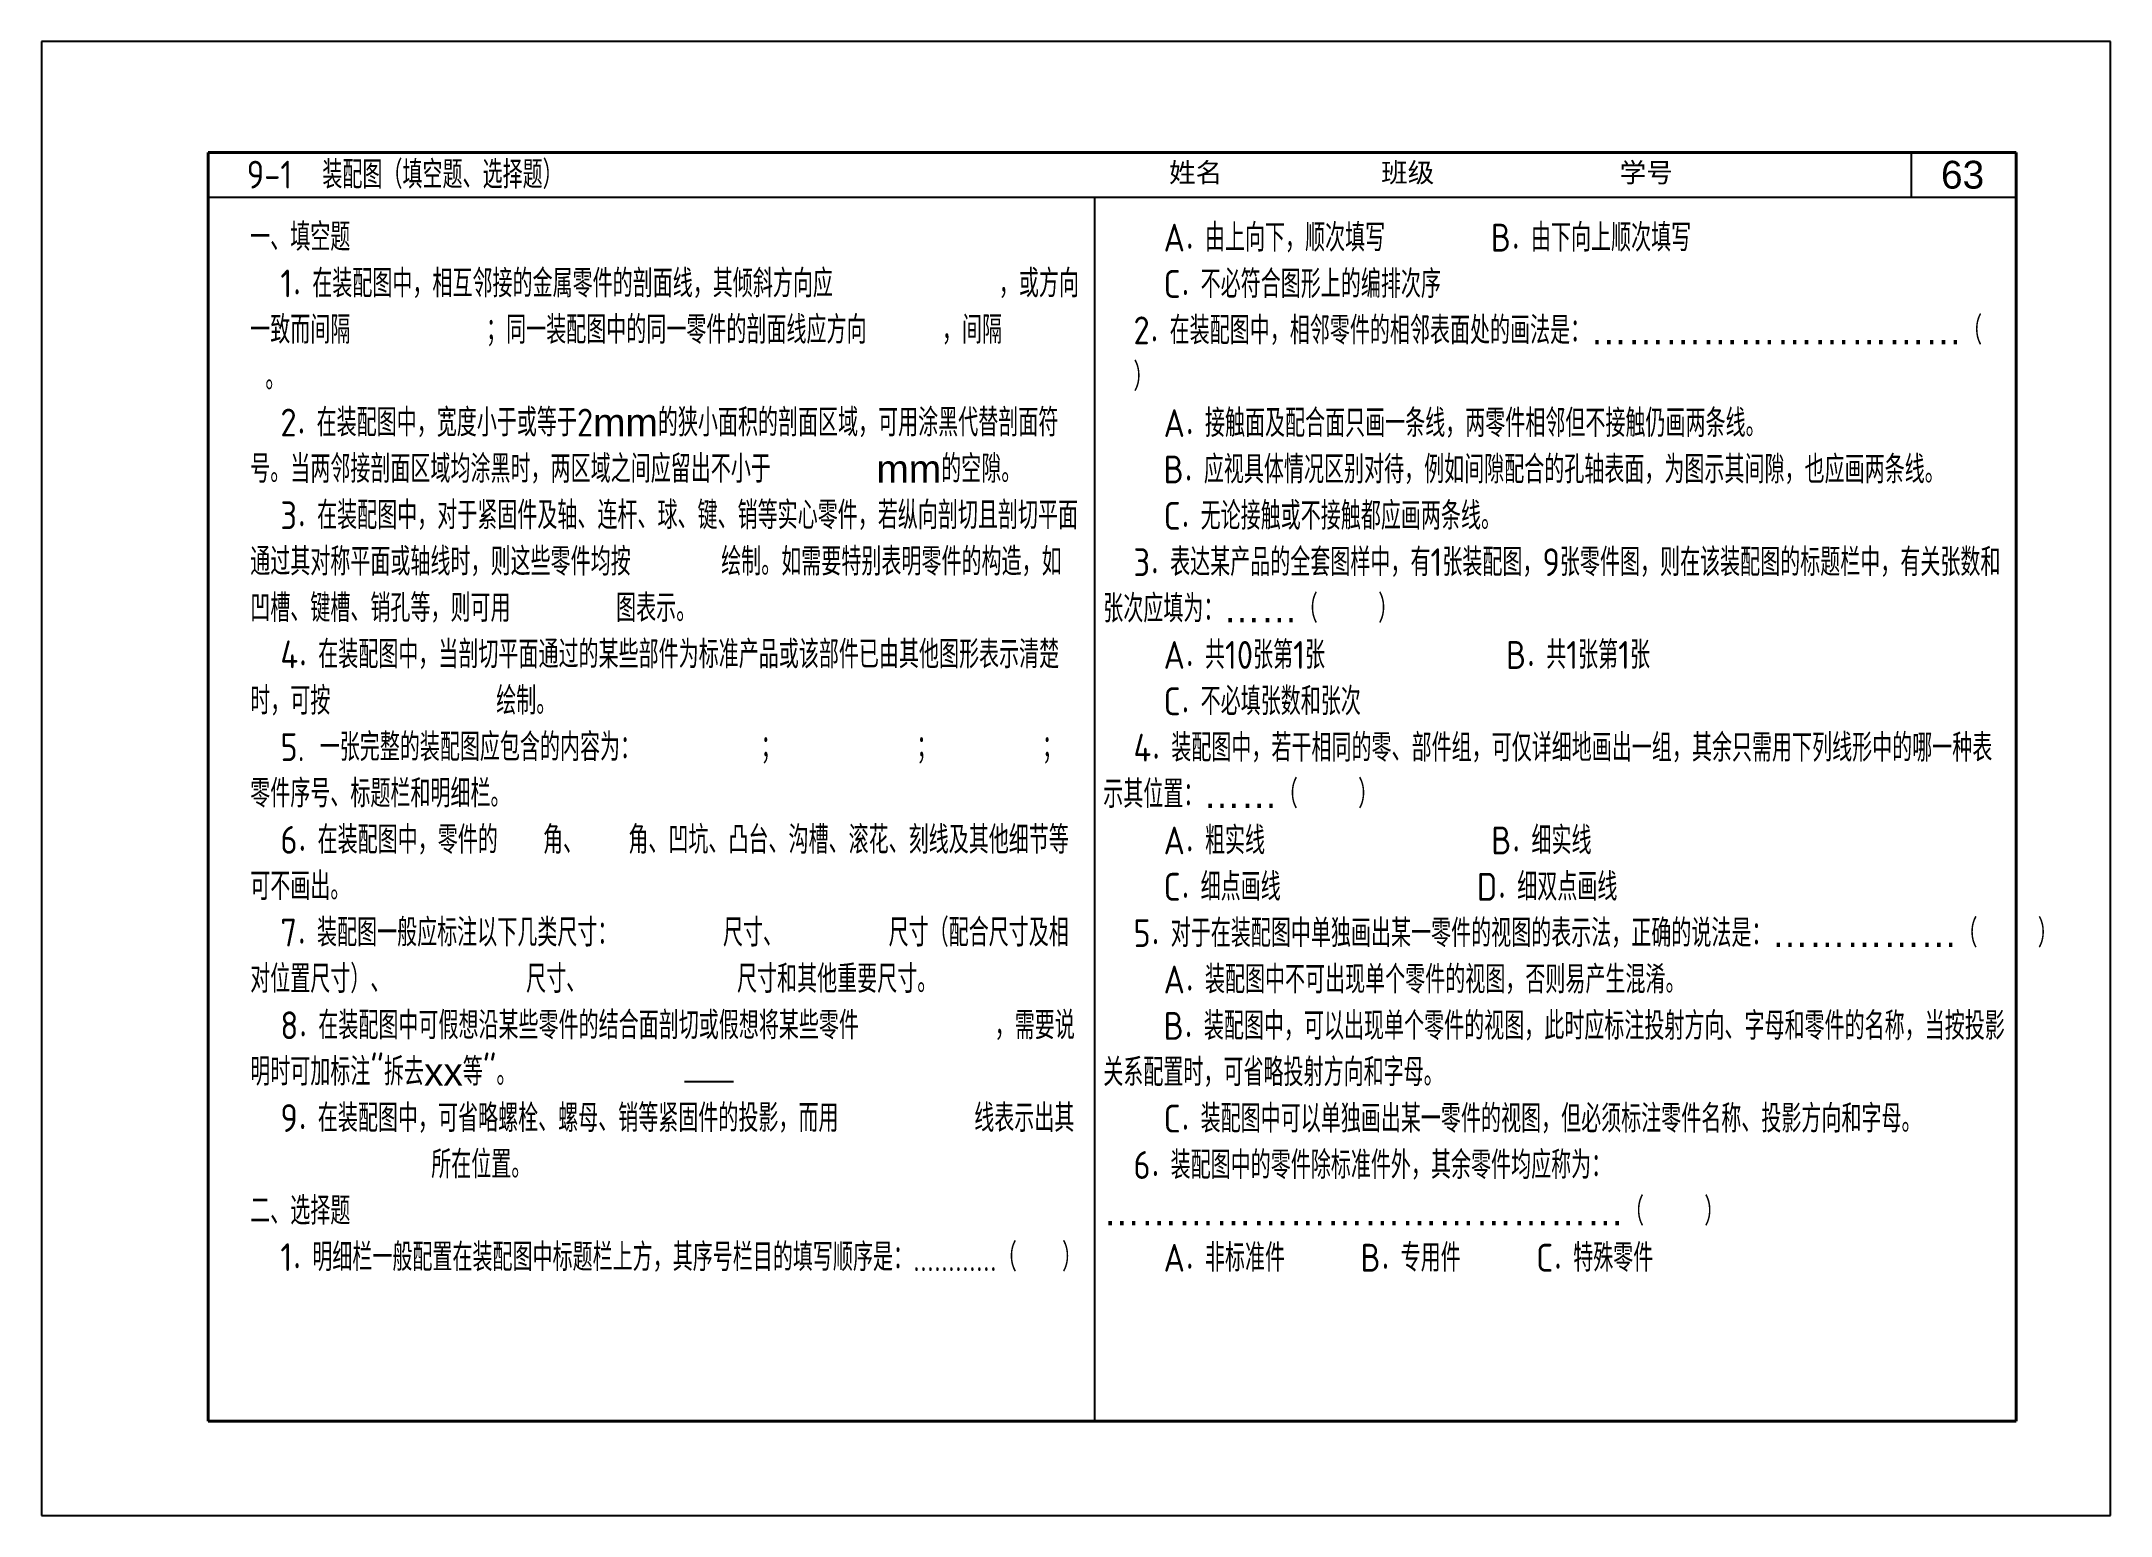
# Model space of a CAD drawing. Header units: millimetres. Extents: x 645 to 2308, y 762 to 2069.
# Drawn here: x 1027 to 1399, y 1804.4 to 2069.4 of the extents above; entities that cross this region are included whole.
import ezdxf

# ---------------------------------------------------------------- set-up
doc = ezdxf.new("R2010")
doc.units = ezdxf.units.MM
doc.linetypes.add('CENTER', pattern=[50.8, 31.75, -6.35, 6.35, -6.35])
for name, color, linetype in [('中心线', 1, 'CENTER'), ('尺寸标注', 250, 'Continuous'), ('文字', 7, 'Continuous'), ('细实线', 7, 'Continuous')]:
    doc.layers.add(name, color=color, linetype=linetype)
doc.layers.add('粗实线', color=7, linetype='Continuous', lineweight=40)
doc.styles.add('汉字', font='gbenor.shx', dxfattribs={"bigfont": 'gbcbig.shx'})

msp = doc.modelspace()

# ---------------------------------------------------------------- texts
at = {"layer": '尺寸标注', "color": 7, "insert": (1372.3438, 2045.4441), "char_height": 5, "width": 10, "attachment_point": 5}
msp.add_mtext('{\\fArial|b0|i0|c0|p34;63}', dxfattribs=at)
at = {"layer": '文字', "color": 7, "insert": (1058.4558, 2045.4441), "char_height": 5, "width": 313.5, "attachment_point": 4, "style": '汉字'}
msp.add_mtext('  9-1  装配图（填空题、选择题）', dxfattribs=at)
at = {"layer": '文字', "color": 7, "insert": (1224.9305, 2045.6716), "char_height": 3.5, "width": 313.5, "attachment_point": 4}
msp.add_mtext('{\\fSimSun|b0|i0|c134|p2;  姓名            班级              学号}', dxfattribs=at)
at = {"layer": '细实线', "char_height": 5, "attachment_point": 1, "style": '汉字'}
for s, width, insert in [('一、填空题\\P  1．在装配图中，相互邻接的金属零件的剖面线，其倾斜方向应{\\L           }，或方向一致而间隔{\\L         }；同一装配图中的同一零件的剖面线应方向{\\L     }，间隔{\\L       }。\\P  2．在装配图中，宽度小于或等于2{\\fArial|b0|i0|c0|p32;mm}的狭小面积的剖面区域，可用涂黑代替剖面符号。当两邻接剖面区域均涂黑时，两区域之间应留出不小于{\\L       \\fArial|b0|i0|c0|p32;\\lmm}的空隙。\\P  3．在装配图中，对于紧固件及轴、连杆、球、键、销等实心零件，若纵向剖切且剖切平面通过其对称平面或轴线时，则这些零件均按{\\L      }绘制。如需要特别表明零件的构造，如凹槽、键槽、销孔等，则可用{\\L       }图表示。\\P  4．在装配图中，当剖切平面通过的某些部件为标准产品或该部件已由其他图形表示清楚时，可按{\\L           }绘制。\\P  5. 一张完整的装配图应包含的内容为：{\\L        }；{\\L         }；{\\L       }；零件序号、标题栏和明细栏。\\P  6．在装配图中，零件的{\\L   }角、{\\L   }角、凹坑、凸台、沟槽、滚花、刻线及其他细节等可不画出。\\P  7．装配图一般应标注以下几类尺寸：{\\L       }尺寸、{\\L       }尺寸（配合尺寸及相对位置尺寸）、{\\L         }尺寸、{\\L          }尺寸和其他重要尺寸。\\P  8．在装配图中可假想沿某些零件的结合面剖切或假想将某些零件{\\L         }，需要说明时可加标注"拆去{\\fArial|b0|i0|c0|p32;xx}等"。\\P  9．在装配图中，可省略螺栓、螺母、销等紧固件的投影，而用{\\L         }线表示出其\\P  {\\L          }所在位置。\\P二、选择题\\P  1．明细栏一般配置在装配图中标题栏上方，其序号栏目的填写顺序是：............（   ）\\P\\P\\P ', 148.747797, (1064.5023, 2036.7721)), ('    A．由上向下，顺次填写       B．由下向上顺次填写   \\P    C．不必符合图形上的编排次序    \\P  2．在装配图中，相邻零件的相邻表面处的画法是：…………………………（    ）\\P    A．接触面及配合面只画一条线，两零件相邻但不接触仍画两条线。    \\P    B．应视具体情况区别对待，例如间隙配合的孔轴表面，为图示其间隙，也应画两条线。\\P    C．无论接触或不接触都应画两条线。\\P  3．表达某产品的全套图样中，有1张装配图，9张零件图，则在该装配图的标题栏中，有关张数和张次应填为：……（    ）\\P    A．共10张第1张            B．共1张第1张\\P    C．不必填张数和张次\\P  4．装配图中，若干相同的零、部件组，可仅详细地画出一组，其余只需用下列线形中的哪一种表示其位置：……（    ）\\P    A．粗实线               B．细实线\\P    C．细点画线             D．细双点画线\\P  5．对于在装配图中单独画出某一零件的视图的表示法，正确的说法是：……………（    ）          \\P    A．装配图中不可出现单个零件的视图，否则易产生混淆。\\P    B．装配图中，可以出现单个零件的视图，此时应标注投射方向、字母和零件的名称，当按投影关系配置时，可省略投射方向和字母。\\P    C．装配图中可以单独画出某一零件的视图，但必须标注零件名称、投影方向和字母。\\P  6．装配图中的零件除标准件外，其余零件均应称为：……………………………………（    ）\\P    A．非标准件     B．专用件     C．特殊零件\\P    \\P  ', 162.5, (1217.8625, 2036.6686))]:
    msp.add_mtext_dynamic_manual_height_columns(s, width=width, gutter_width=25, heights=[0], dxfattribs=dict(at, insert=insert))

# ---------------------------------------------------------------- linework, layer by layer
at = {"layer": '中心线', "ltscale": 0.3}
msp.add_line((1142.5556, 1882.4505), (1151.3777, 1882.4505), dxfattribs=at)
at = {"layer": '粗实线', "color": 7}
for p, q in [((1381.9558, 2049.4441), (1056.9558, 2049.4441)), ((1056.9558, 2049.4441), (1056.9558, 1821.4441)), ((1381.9558, 1821.4441), (1381.9558, 2049.4441)), ((1056.9558, 1821.4441), (1381.9558, 1821.4441))]:
    msp.add_line(p, q, dxfattribs=at)
at = {"layer": '细实线', "color": 7}
for p, q in [((1398.9558, 2069.4441), (1026.9558, 2069.4441)), ((1026.9558, 2069.4441), (1026.9558, 1804.4441)), ((1398.9558, 1804.4441), (1398.9558, 2069.4441)), ((1363.0739, 2049.4441), (1363.0739, 2041.4441)), ((1056.9558, 2041.4441), (1381.9558, 2041.4441)), ((1216.2534, 2041.4441), (1216.2534, 1821.4441)), ((1026.9558, 1804.4441), (1398.9558, 1804.4441))]:
    msp.add_line(p, q, dxfattribs=at)

msp.set_redraw_order([(e.dxf.handle, doc.entitydb.next_handle()) for e in msp.query("TEXT MTEXT ATTDEF DIMENSION ARC_DIMENSION")])  # texts and dimensions are drawn at this point

doc.saveas('drawing.dxf')
